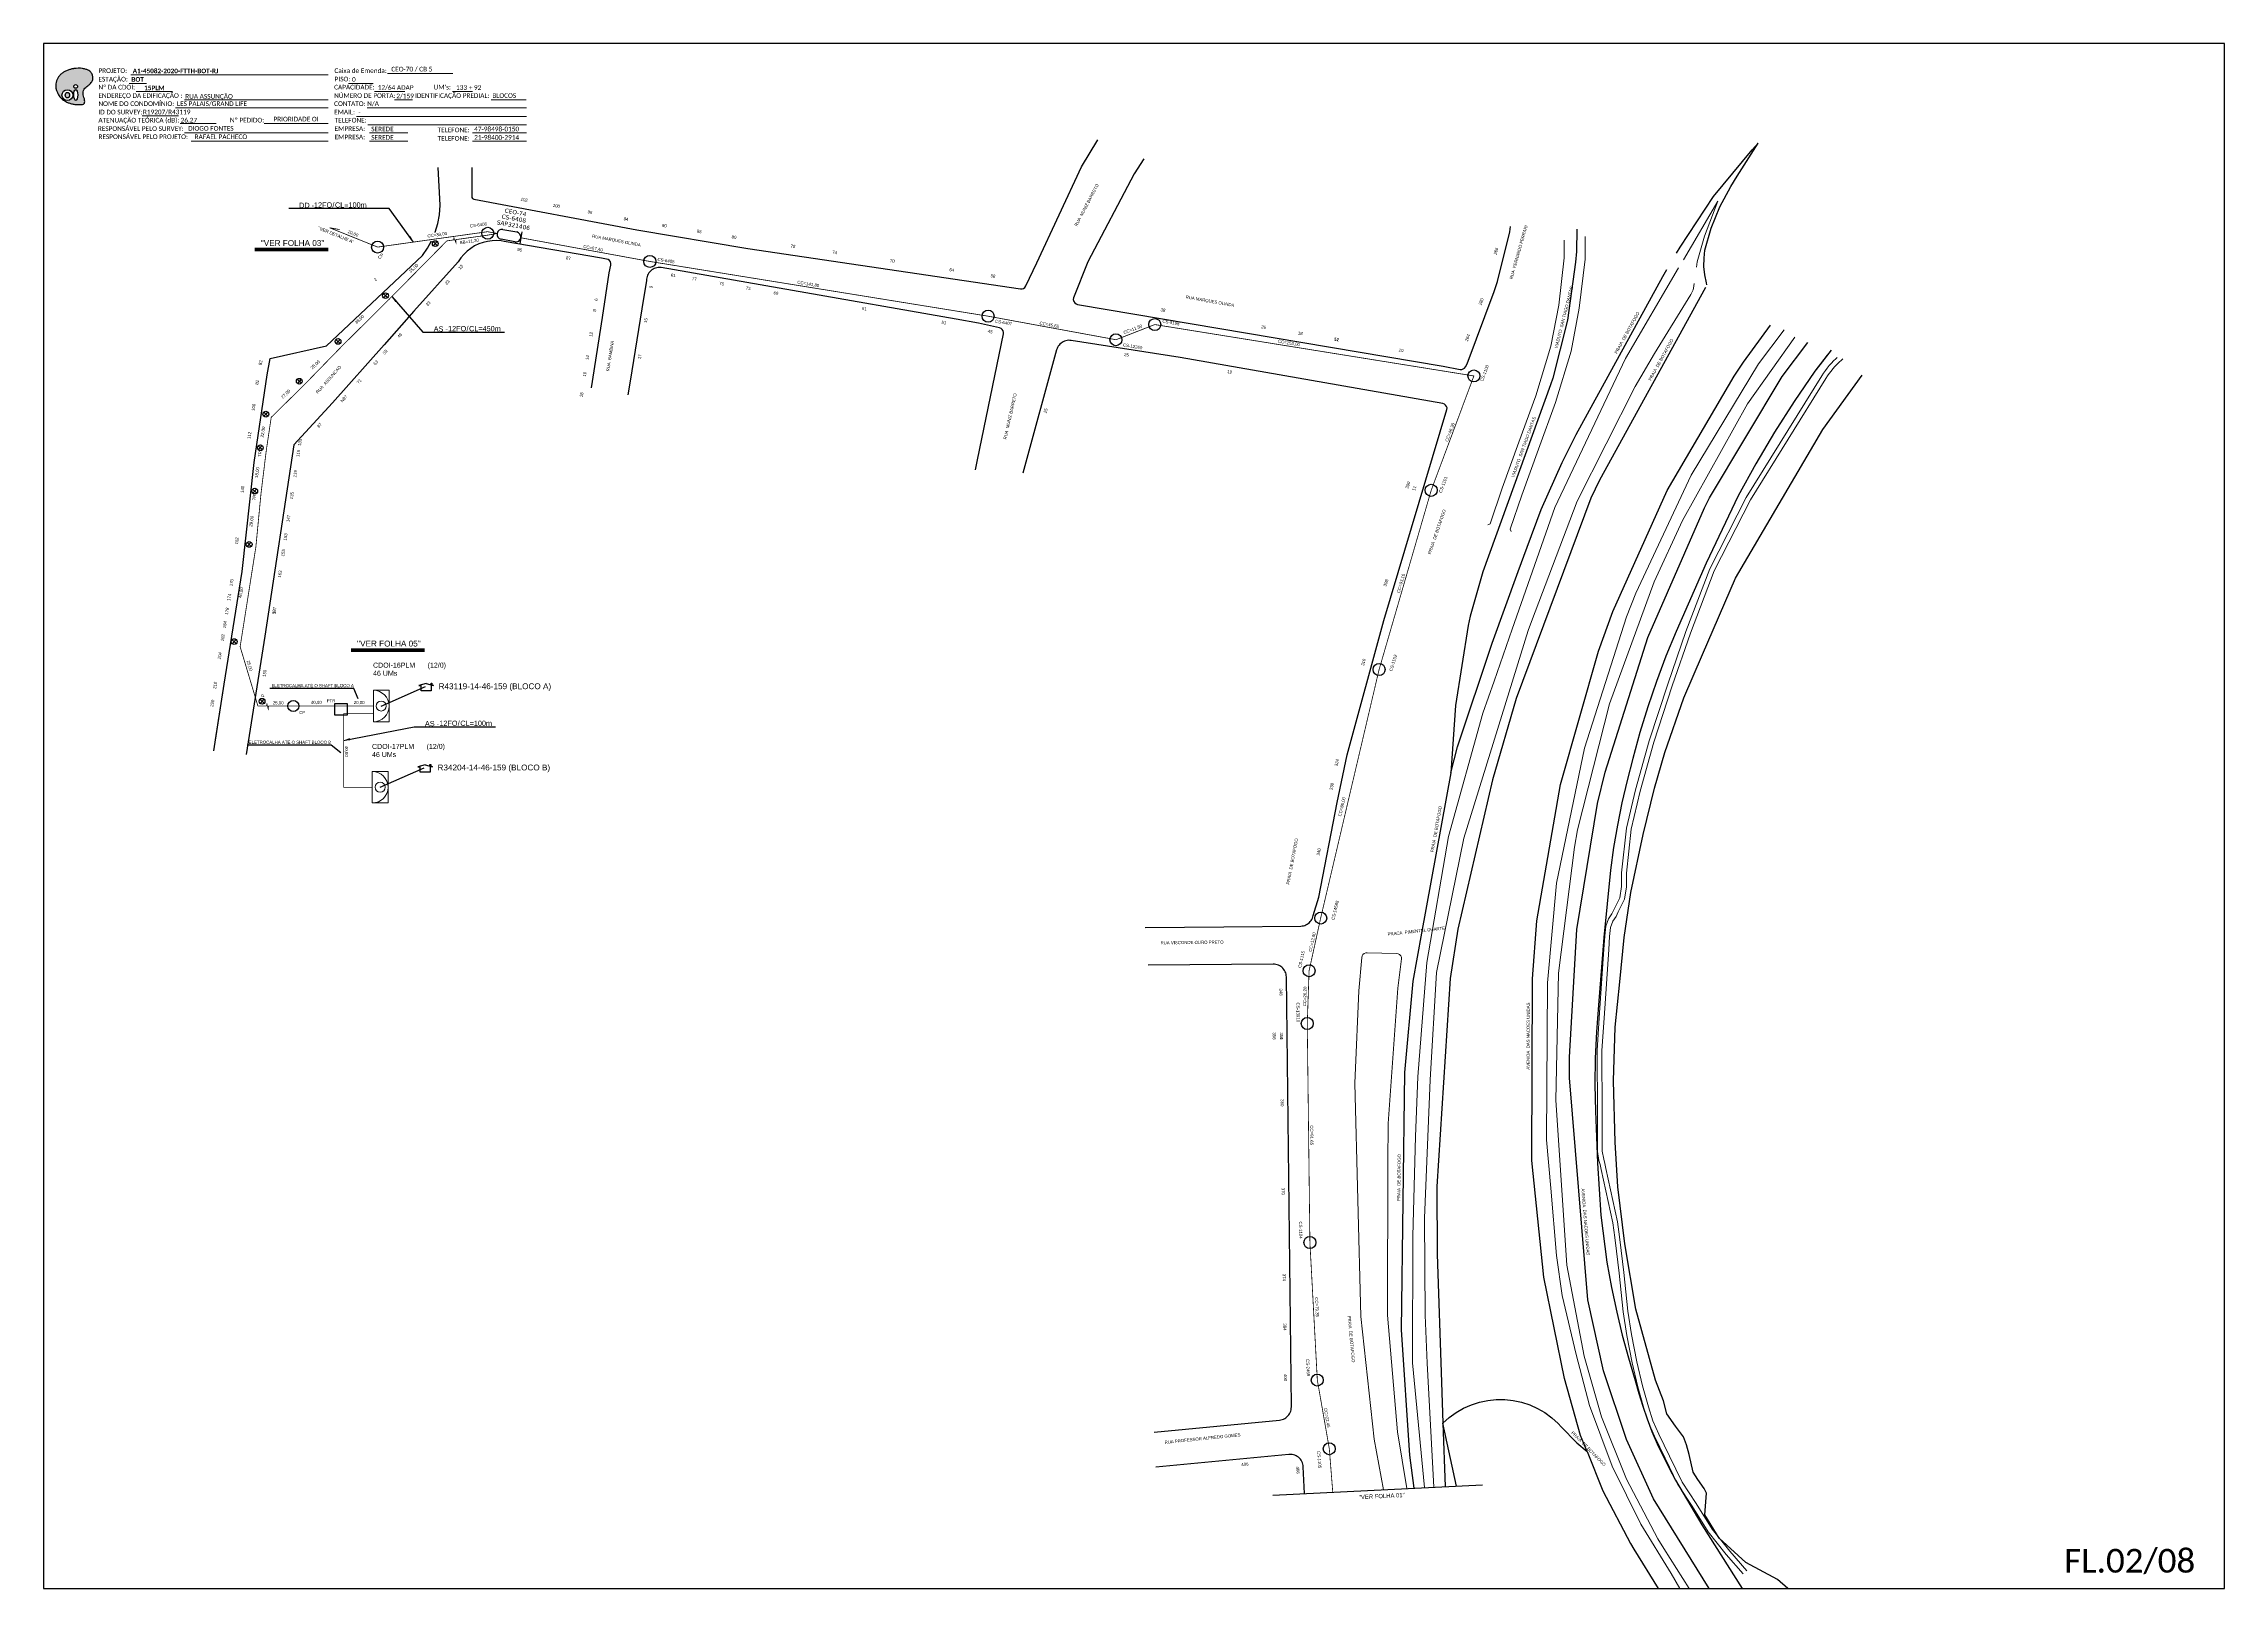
# Model space of a CAD drawing. Header units: inches. Extents: x 10034 to 13570, y 6729 to 9325.
# Drawn here: x 10933 to 11772, y 8731 to 9325 of the extents above; entities that cross this region are included whole.
import ezdxf
from ezdxf.enums import TextEntityAlignment as Align

# ---------------------------------------------------------------- set-up
doc = ezdxf.new("R2010")
doc.units = ezdxf.units.IN
doc.header["$MEASUREMENT"] = 0
doc.linetypes.add('DASHED', pattern=[0.75, 0.5, -0.25])
doc.layers.add("20.0-LEGENDA DOS CDO'S", color=1, linetype='Continuous', lineweight=0)
doc.layers.add('20.1-CDO_INTERIOR', color=1, linetype='Continuous', lineweight=0)
for name, color, linetype in [('20.4-CEOS', 1, 'Continuous'), ('ALINHAMENTO PREDIAL', 120, 'Continuous'), ('CAIXAS SUB.', 7, 'Continuous'), ('CANTEIRO', 98, 'Continuous'), ('CAP a instalar', 1, 'Continuous'), ('Legenda', 1, 'Continuous'), ('METRAGEM', 7, 'Continuous'), ('NOME LOGRADOURO', 252, 'Continuous'), ('NUMERAÇÃO', 7, 'Continuous'), ('OBRA DE ARTE', 190, 'Continuous'), ('surveys', 7, 'Continuous'), ('surveys legendas', 7, 'Continuous')]:
    doc.layers.add(name, color=color, linetype=linetype)
doc.layers.add('DROP DE CLIENTE', color=140, linetype='Continuous', plot=False)
doc.styles.add('ARIAL', font='arial.ttf')
doc.styles.add('siredit', font='verdana.ttf')
doc.styles.add('WMF-Calibri0', font='CALIBRI.TTF')
doc.styles.add('WMF-Calibri1', font='CALIBRIB.TTF')
doc.linetypes.add('FENCELINE1', pattern='A,0.25,-0.1,[133,ltypeshp.shx,S=0.1,R=0,X=-0.1,Y=0],-0.1,1', length=1.45)
doc.dimstyles.new('ISO-25', dxfattribs={"dimtxt": 2.5, "dimasz": 2.5, "dimexe": 1.25, "dimexo": 0.625, "dimtad": 1, "dimtxsty": 'Standard', "dimcen": 2.5, "dimadec": 0, "dimazin": 0, "dimtfac": 1, "dimtmove": 0, "dimatfit": 3, "dimfxl": 0, "dimarcsym": 0})
doc.dimstyles.get("Standard").update_dxf_attribs({"dimtxt": 0.18, "dimasz": 0.18, "dimexe": 0.18, "dimexo": 0.0625, "dimgap": 0.09, "dimtad": 0, "dimtih": 1, "dimtoh": 1, "dimdec": 4, "dimzin": 0, "dimdsep": 46, "dimtxsty": 'Standard', "dimcen": 0.09, "dimadec": 0, "dimazin": 0, "dimtfac": 1, "dimtdec": 4, "dimtofl": 0, "dimtmove": 0, "dimatfit": 3, "dimfxl": 0, "dimtolj": 1, "dimtzin": 0, "dimarcsym": 0})

# ---------------------------------------------------------------- blocks, each defined once
blk = doc.blocks.new('CDOI_INT')
at = {"layer": '20.1-CDO_INTERIOR', "color": 0, "lineweight": 18}
blk.add_lwpolyline([(4.25, -4.25), (4.25, 4.25), (0, 4.25), (0, -4.25)], close=True, dxfattribs=at)
blk.add_circle((2.12, 0), 1.36, dxfattribs=at)
blk.add_arc((0, 0), 4.25, 270, 90, dxfattribs=at)
at = {"layer": "20.0-LEGENDA DOS CDO'S", "color": 0, "style": 'ARIAL'}
for tag, p in [('SAP', (-0.08, 6.23)), ('CDO_N', (-0.08, 10.38)), ('SURVEY', (-0.08, 8.2)), ('SPLITER_1', (21.18, 10.38)), ('SPLITER_2', (21.19, 8.68)), ('1:XX', (5.94, -2.22)), ('UMS', (5.94, -4.24))]:
    blk.add_attdef(tag, p, '', height=1.36, dxfattribs=at)
blk.add_attdef('FIBRAS_UTILIZADAS', text='', height=1.36, dxfattribs=at).set_placement((15.34, 10.38), align=Align.CENTER)
blk = doc.blocks.new('SURVEY_SURVEY')
for p, q in [((0, 0.0000127), (-0.0000126, 0.000009)), ((-0.0000126, 0.000009), (-0.0000086, 0.000009)), ((-0.0000086, 0), (-0.0000086, 0.000009)), ((0.0000086, 0), (-0.0000086, 0)), ((0, 0.0000127), (0.0000126, 0.000009)), ((0.0000084, 0.0000132), (0.0000098, 0.0000132)), ((0.0000084, 0.0000103), (0.0000084, 0.0000132)), ((0.0000126, 0.000009), (0.0000086, 0.000009)), ((0.0000086, 0.000009), (0.0000086, 0)), ((0.0000098, 0.0000132), (0.0000098, 0.0000099))]:
    blk.add_line(p, q)
blk = doc.blocks.new('OI')
h = blk.add_hatch(color=40)
edge = h.paths.add_edge_path()
edge.add_spline(control_points=[(4.35, -0.67), (3.92, -0.99), (3.26, -1.5), (2.81, -2.59), (2.9, -3.5), (3.06, -4.27), (3.31, -4.85), (3.37, -5.39), (3.4, -5.88), (3.2, -6.4), (2.54, -6.61), (1.65, -6.63), (0.55, -6.67), (-0.56, -6.42), (-1.61, -6.14), (-2.77, -5.61), (-3.92, -4.77), (-4.89, -3.7), (-5.34, -2.65), (-5.6, -1.94), (-5.85, -0.96), (-5.71, 0.47), (-5.1, 2.02), (-4.14, 3.02), (-3.3, 3.61), (-2.37, 4.16), (-1.36, 4.44), (-0.56, 4.7), (0.79, 4.85), (2.24, 4.97), (3.79, 4.57), (4.67, 4.21), (5.44, 3.65), (5.76, 2.99), (6.03, 2.21), (6.01, 1.46), (5.72, 0.64), (5.31, 0.08), (4.88, -0.38), (4.51, -0.55), (4.35, -0.67)], knot_values=[0, 0, 0, 0, 1.60434, 2.417191, 3.427595, 4.282808, 4.776746, 5.304182, 5.888771, 6.258406, 6.858137, 7.79129, 8.986195, 10.124242, 11.187857, 12.242908, 13.953784, 15.414161, 16.515391, 17.349188, 17.675853, 19.552021, 21.515531, 22.568638, 23.63245, 24.621084, 25.782718, 26.745347, 27.142653, 29.870543, 31.004649, 31.921532, 32.709589, 33.801391, 34.042471, 35.192333, 35.971461, 36.628871, 37.254359, 37.836911, 37.836911, 37.836911, 37.836911], degree=3, periodic=0)
h.paths.add_polyline_path([(1.13, -0.87, -1), (-0.04, -0.87, -1)], flags=16)
edge = h.paths.add_edge_path(flags=16)
edge.add_ellipse((0.56, -3.59), major_axis=(-0.02, 1.71), ratio=0.361305, start_angle=0, end_angle=360)
h.paths.add_polyline_path([(-0.36, -3.62, -1), (-3.8, -3.62, -1)], flags=16)
edge = h.paths.add_edge_path(flags=0)
edge.add_ellipse((-2.08, -3.62), major_axis=(0, 0.885), ratio=0.758294, start_angle=0, end_angle=360)
at = {"color": 40}
for centre, radius in [((-2.08, -3.62), 1.72), ((0.54, -0.87), 0.587)]:
    blk.add_circle(centre, radius, dxfattribs=at)
blk.add_ellipse((-2.08, -3.62), major_axis=(0, 0.885), ratio=0.758294, start_param=-3.141592653589792, end_param=3.141592653589792, dxfattribs=at)
blk.add_ellipse((0.56, -3.59), major_axis=(-0.02, 1.71), ratio=0.361305, dxfattribs=at)
at = {"color": 40, "start_tangent": (-0.800898, -0.598801), "end_tangent": (-0.800898, -0.598801)}
blk.add_spline([(4.35, -0.67), (3.2, -1.78), (2.9, -2.54), (2.92, -3.55), (3.12, -4.38), (3.28, -4.85), (3.37, -5.37), (3.35, -5.95), (3.2, -6.29), (2.66, -6.55), (1.73, -6.63), (0.54, -6.62), (-0.58, -6.41), (-1.6, -6.11), (-2.56, -5.67), (-3.95, -4.67), (-4.89, -3.56), (-5.37, -2.56), (-5.64, -1.78), (-5.72, -1.46), (-5.63, 0.42), (-4.84, 2.22), (-4.13, 2.99), (-3.27, 3.62), (-2.4, 4.09), (-1.3, 4.47), (-0.37, 4.72), (0.02, 4.77), (2.75, 4.8), (3.85, 4.53), (4.69, 4.16), (5.31, 3.68), (5.85, 2.73), (5.93, 2.5), (5.94, 1.35), (5.67, 0.62), (5.29, 0.08), (4.84, -0.36), (4.35, -0.67)], degree=3, dxfattribs=at)

msp = doc.modelspace()

# ---------------------------------------------------------------- linework, layer by layer
for points in [[(10933.35, 8730.9), (11771.91, 8730.9), (11771.91, 9324.9), (10933.35, 9324.9), (10933.35, 8730.9)], [(11014.61, 9246.23), (11042.7, 9246.23)], [(11014.61, 9245.78), (11042.7, 9245.78)], [(11014.61, 9245.33), (11042.7, 9245.33)], [(11051.67, 9092.21), (11079.75, 9092.21)], [(11051.67, 9091.75), (11079.75, 9091.75)], [(11051.67, 9091.3), (11079.75, 9091.3)], [(11406.01, 8766.69), (11486.58, 8770.68)]]:
    msp.add_lwpolyline(points)
at = {"color": 7, "lineweight": 0}
for points in [[(10966.3, 9309.58), (10972.85, 9309.58)], [(10966.82, 9312.86), (11042.79, 9312.86)], [(11050.59, 9309.62), (11060.07, 9309.62)], [(11065.63, 9313.35), (11090.76, 9313.35)], [(10968.96, 9306.51), (10982.91, 9306.51)], [(10984.12, 9300.16), (11042.79, 9300.16)], [(10987.53, 9303.27), (11042.79, 9303.27)], [(11057.75, 9300.16), (11118.98, 9300.16)], [(11060.64, 9306.51), (11072.25, 9306.51)], [(11068.22, 9303.27), (11075.16, 9303.27)], [(11090.58, 9306.51), (11098.24, 9306.51)], [(11105.39, 9303.27), (11118.95, 9303.27)], [(10971.28, 9297.1), (10985.23, 9297.1)], [(10985.82, 9294.13), (10999.76, 9294.13)], [(11018.15, 9294.14), (11042.64, 9294.14)], [(11018.65, 9294.14), (11042.8, 9294.14)], [(11053.71, 9296.92), (11118.98, 9296.92)], [(11058, 9293.69), (11118.98, 9293.69)], [(10987.53, 9290.58), (11042.79, 9290.58)], [(10990.02, 9287.34), (11042.79, 9287.34)], [(11058.61, 9290.58), (11073.4, 9290.58)], [(11058.61, 9287.34), (11073.4, 9287.34)], [(11098.21, 9290.58), (11118.98, 9290.58)], [(11098.21, 9287.34), (11118.98, 9287.34)]]:
    msp.add_lwpolyline(points, dxfattribs=at)
at = {"color": 1, "const_width": 0.3}
for points in [[(11061.78, 9246.66), (11043.34, 9254.09)], [(11043.34, 9254.09), (11047.14, 9253.4)], [(11104.05, 9252.58), (11061.78, 9246.66)], [(11088.4, 9249.05), (11089.86, 9249.25)], [(11107.71, 9251.91), (11104.05, 9252.58)], [(11107.71, 9251.89), (11104.15, 9251.26)], [(11423.12, 8811.01), (11420.27, 8863.91), (11419.25, 8948.11), (11419.96, 8968.41), (11424.41, 8988.67), (11446.88, 9084.23), (11466.91, 9153.13), (11483.33, 9197.11), (11360.62, 9216.87), (11345.7, 9211.04), (11296.53, 9220.09), (11166.44, 9241.14), (11116.84, 9250.24)], [(11429.06, 8767.89), (11427.73, 8784.62), (11423.12, 8811.01)]]:
    msp.add_lwpolyline(points, dxfattribs=at)
at = {"color": 5, "const_width": 0.285}
for points in [[(11089.86, 9249.25), (11091.02, 9249.42), (11091.12, 9250.24), (11091.87, 9248.39), (11091.83, 9249.53), (11092.62, 9249.64)], [(11017.84, 9070.19), (11019.02, 9070.19), (11019.23, 9071), (11019.72, 9069.06), (11019.83, 9070.19), (11020.63, 9070.19)]]:
    msp.add_lwpolyline(points, dxfattribs=at)
at = {"color": 1, "linetype": 'FENCELINE1', "ltscale": 2, "const_width": 0.3}
for points in [[(11092.62, 9249.64), (11104.15, 9251.26)], [(11088.4, 9249.05), (11066.3, 9226.67), (11048.18, 9208.7), (11033.03, 9193.16), (11020.87, 9181.21), (11019, 9168.71), (11016.94, 9151.95), (11014.96, 9131.32), (11008.91, 9093), (11015.75, 9070.19), (11017.84, 9070.19)], [(11020.63, 9070.19), (11060.15, 9070.19)], [(11060.15, 9067.23), (11048.69, 9067.23), (11048.69, 9038.95), (11059.74, 9038.95)]]:
    msp.add_lwpolyline(points, dxfattribs=at)
at = {"color": 1}
for points in [[(11083.13, 9248.75), (11084.73, 9247.22)], [(11084.69, 9248.79), (11083.17, 9247.19)], [(11064.01, 9228.75), (11065.62, 9227.22)], [(11065.58, 9228.79), (11064.05, 9227.18)], [(11045.76, 9211.15), (11047.36, 9209.62)], [(11047.32, 9211.19), (11045.8, 9209.58)], [(11030.87, 9195.83), (11032.48, 9194.3)], [(11032.44, 9195.87), (11030.91, 9194.26)], [(11017.99, 9183.19), (11019.6, 9181.66)], [(11019.56, 9183.23), (11018.03, 9181.63)], [(11015.87, 9170.28), (11017.48, 9168.75)], [(11017.44, 9170.31), (11015.91, 9168.71)], [(11013.72, 9153.62), (11015.33, 9152.09)], [(11015.29, 9153.65), (11013.76, 9152.05)], [(11011.59, 9133.11), (11013.2, 9131.58)], [(11013.16, 9133.15), (11011.63, 9131.54)], [(11005.81, 9095.7), (11007.41, 9094.17)], [(11007.38, 9095.74), (11005.85, 9094.14)], [(11016.55, 9072.77), (11018.16, 9071.24)], [(11018.12, 9072.81), (11016.59, 9071.2)]]:
    msp.add_lwpolyline(points, dxfattribs=at)
at = {"color": 5}
msp.add_lwpolyline([(11045.35, 9071.21), (11050.02, 9071.21), (11050.02, 9066.64), (11045.35, 9066.64)], close=True, dxfattribs=at)
at = {"color": 1}
for centre in [(11083.93, 9247.99), (11064.82, 9227.98), (11046.56, 9210.38), (11031.67, 9195.07), (11018.8, 9182.43), (11016.68, 9169.51), (11014.52, 9152.85), (11012.39, 9132.34), (11006.61, 9094.94), (11017.35, 9072)]:
    msp.add_circle(centre, 1.11, dxfattribs=at)
at = {"color": 5}
msp.add_circle((11029.38, 9070.19), 2.14, dxfattribs=at)
at = {"layer": '20.4-CEOS', "color": 1}
for p, q in [((11114.6, 9248.68), (11109.27, 9249.65)), ((11109.95, 9253.45), (11115.28, 9252.48))]:
    msp.add_line(p, q, dxfattribs=at)
msp.add_lwpolyline([(11117.25, 9252.53), (11116.42, 9247.95)], dxfattribs=at)
for centre, start, end in [((11109.61, 9251.55), 79.73159, 259.73159), ((11114.94, 9250.58), 259.73159, 79.73159)]:
    msp.add_arc(centre, 1.93, start, end, dxfattribs=at)
at = {"layer": 'ALINHAMENTO PREDIAL'}
for points in [[(11097.96, 9277.23), (11098.04, 9265.77), (11098.32, 9265.33), (11098.8, 9265.1), (11161.42, 9253.26), (11204.16, 9246.18), (11308.95, 9230.59), (11309.58, 9230.6), (11310.17, 9230.79), (11310.67, 9231.17), (11311.06, 9231.72), (11315.21, 9240.64), (11332.42, 9277.49), (11338.67, 9287.88)], [(11083.87, 9252.23), (11083.96, 9252.43), (11084.93, 9255.71), (11085.55, 9259.07), (11085.81, 9262.74), (11085, 9277.22)], [(11356.37, 9280.63), (11352.69, 9274.82), (11334.9, 9241), (11329.38, 9227.12), (11329.3, 9226.5)], [(11329.3, 9226.5), (11329.51, 9225.69), (11329.87, 9225.18), (11330.37, 9224.8), (11330.96, 9224.6), (11471.51, 9200.82), (11478, 9199.63), (11478.63, 9199.62), (11479.23, 9199.8), (11479.74, 9200.16), (11480.12, 9200.66), (11480.7, 9201.74), (11491.14, 9229.56), (11492.37, 9233.42), (11497.11, 9252.48), (11497.41, 9254.63)], [(10998.82, 9053), (11002.72, 9078.62), (11009.7, 9121.93), (11014.29, 9163.86), (11019.3, 9197.57), (11020.46, 9203.82), (11042.1, 9208.75), (11079.09, 9243.44), (11081.02, 9246.26), (11082.24, 9248.52)], [(10999.46, 9057.18), (11002.72, 9078.62), (11009.7, 9121.93), (11014.29, 9163.86), (11019.3, 9197.57), (11020.46, 9203.82), (11042.1, 9208.75), (11079.09, 9243.44), (11081.02, 9246.26), (11082.56, 9249.11)], [(11143.99, 9192.56), (11148.19, 9219.53), (11150.8, 9236.7), (11151.45, 9239.7), (11151.46, 9240.33), (11151.29, 9240.93), (11150.93, 9241.45), (11150.43, 9241.83), (11149.85, 9242.04), (11147.93, 9242.39), (11110.45, 9248.84), (11109.3, 9249.03), (11107.54, 9249.16), (11105.77, 9249.11), (11104.02, 9248.87), (11102.31, 9248.45), (11100.65, 9247.85), (11099.06, 9247.09), (11097.56, 9246.16), (11096.16, 9245.08), (11094.88, 9243.86), (11093.74, 9242.51), (11092.75, 9241.05), (11075.7, 9222.01), (11064.25, 9209.06), (11044.49, 9186.74)], [(11291.69, 9161.05), (11292.51, 9164.86), (11302.46, 9213.26), (11302.49, 9213.88), (11302.32, 9214.48), (11301.98, 9215.01), (11301.49, 9215.4), (11300.93, 9215.61), (11292.89, 9217.37), (11284.31, 9218.96), (11221.29, 9230.03), (11170.76, 9238.82), (11170.23, 9238.85), (11169.69, 9238.82), (11169.17, 9238.74), (11168.65, 9238.6), (11168.16, 9238.41), (11167.68, 9238.17), (11167.23, 9237.88), (11166.82, 9237.55), (11166.44, 9237.17), (11166.11, 9236.76), (11165.82, 9236.31), (11165.57, 9235.84), (11165.38, 9235.34), (11165.24, 9234.83), (11165.16, 9234.3), (11165.13, 9233.77), (11163.42, 9222.97), (11158.85, 9195.11), (11157.97, 9189.81)], [(11356.98, 8985.09), (11387.13, 8985.34), (11416.72, 8985.59), (11417.24, 8985.62), (11417.76, 8985.7), (11418.26, 8985.84), (11418.75, 8986.03), (11419.21, 8986.28), (11419.65, 8986.56), (11420.05, 8986.9), (11420.42, 8987.27), (11420.75, 8987.68), (11421.03, 8988.12), (11421.26, 8988.59), (11421.44, 8989.08), (11421.58, 8989.59), (11423.73, 8996.64), (11430.74, 9033.09), (11434.65, 9051.42), (11448.67, 9103.12), (11472.98, 9184.17), (11473, 9184.79), (11472.82, 9185.39), (11472.47, 9185.91), (11471.97, 9186.29), (11471.35, 9186.51), (11370.32, 9204.21), (11328.5, 9210.75), (11327.98, 9210.8), (11327.45, 9210.81), (11326.93, 9210.76), (11326.42, 9210.65), (11325.92, 9210.49), (11325.44, 9210.28), (11324.99, 9210.02), (11324.56, 9209.72), (11324.17, 9209.37), (11323.82, 9208.98), (11323.51, 9208.56), (11323.24, 9208.11), (11323.03, 9207.63), (11322.86, 9207.13), (11309.87, 9159.69)], [(11620.67, 9206.97), (11614.42, 9198.9), (11606.45, 9187.32), (11598.88, 9175.47), (11591.72, 9163.37), (11584.97, 9151.03), (11572.59, 9125.15), (11561.05, 9098.88), (11557.11, 9089.32), (11553.48, 9079.64), (11550.17, 9069.85), (11547.17, 9059.96), (11544.5, 9049.97), (11542.24, 9041.51), (11540.24, 9032.98), (11538.5, 9024.4), (11537.02, 9015.77), (11535.8, 9007.09), (11533.27, 8981.12), (11531.27, 8955.1), (11530.48, 8944.95), (11530, 8934.77), (11529.86, 8924.58), (11530.03, 8914.4), (11530.82, 8894.4), (11532.13, 8874.42), (11534.48, 8856.28), (11536.23, 8846.65), (11538.31, 8837.09), (11540.4, 8828.26), (11542.75, 8819.49), (11545.36, 8810.79), (11546.76, 8805.84), (11548.3, 8800.94), (11549.99, 8796.08), (11551.81, 8791.28), (11553.86, 8786.49), (11556.06, 8781.76), (11558.4, 8777.11), (11560.89, 8772.53), (11570.97, 8755.32), (11586.51, 8730.9)], [(11619.22, 9205.1), (11614.42, 9198.9), (11606.45, 9187.32), (11598.88, 9175.47), (11591.72, 9163.37), (11584.97, 9151.03), (11572.59, 9125.15), (11561.05, 9098.88), (11557.11, 9089.32), (11553.48, 9079.64), (11550.17, 9069.85), (11547.17, 9059.96), (11544.5, 9049.97), (11542.24, 9041.51), (11540.24, 9032.98), (11538.5, 9024.4), (11537.02, 9015.77), (11535.8, 9007.09), (11533.27, 8981.12), (11531.27, 8955.1), (11530.48, 8944.95), (11530, 8934.77), (11529.86, 8924.58), (11530.03, 8914.4), (11530.82, 8894.4), (11532.13, 8874.42), (11534.48, 8856.28), (11536.23, 8846.65), (11538.31, 8837.09), (11540.4, 8828.26), (11542.75, 8819.49), (11545.36, 8810.79), (11546.76, 8805.84), (11548.3, 8800.94), (11549.99, 8796.08), (11551.81, 8791.28), (11553.86, 8786.49), (11556.06, 8781.76), (11558.4, 8777.11), (11560.89, 8772.53), (11570.97, 8755.32), (11586.51, 8730.9)], [(11617.75, 9203.2), (11614.42, 9198.9), (11606.45, 9187.32), (11598.88, 9175.47), (11591.72, 9163.37), (11584.97, 9151.03), (11572.59, 9125.15), (11561.05, 9098.88), (11557.11, 9089.32), (11553.48, 9079.64), (11550.17, 9069.85), (11547.17, 9059.96), (11544.5, 9049.97), (11542.24, 9041.51), (11540.24, 9032.98), (11538.5, 9024.4), (11537.02, 9015.77), (11535.8, 9007.09), (11533.27, 8981.12), (11531.27, 8955.1), (11530.48, 8944.95), (11530, 8934.77), (11529.86, 8924.58), (11530.03, 8914.4), (11530.82, 8894.4), (11532.13, 8874.42), (11534.48, 8856.28), (11536.23, 8846.65), (11538.31, 8837.09), (11540.4, 8828.26), (11542.75, 8819.49), (11545.36, 8810.79), (11546.76, 8805.84), (11548.3, 8800.94), (11549.99, 8796.08), (11551.81, 8791.28), (11553.86, 8786.49), (11556.06, 8781.76), (11558.4, 8777.11), (11560.89, 8772.53), (11570.97, 8755.32), (11586.51, 8730.9)], [(11614.42, 9198.9), (11606.45, 9187.32), (11598.88, 9175.47), (11591.72, 9163.37), (11584.97, 9151.03), (11572.59, 9125.15), (11561.05, 9098.88), (11557.11, 9089.32), (11553.48, 9079.64), (11550.17, 9069.85), (11547.17, 9059.96), (11544.5, 9049.97), (11542.24, 9041.51), (11540.24, 9032.98), (11538.5, 9024.4), (11537.02, 9015.77), (11535.8, 9007.09), (11533.27, 8981.12), (11531.27, 8955.1), (11530.48, 8944.95), (11530, 8934.77), (11529.86, 8924.58), (11530.03, 8914.4), (11530.82, 8894.4), (11532.13, 8874.42), (11534.48, 8856.28), (11536.23, 8846.65), (11538.31, 8837.09), (11540.4, 8828.26), (11542.75, 8819.49), (11545.36, 8810.79), (11546.76, 8805.84), (11548.3, 8800.94), (11549.99, 8796.08), (11551.81, 8791.28), (11553.86, 8786.49), (11556.06, 8781.76), (11558.4, 8777.11), (11560.89, 8772.53), (11570.97, 8755.32), (11586.51, 8730.9)], [(11604, 8730.9), (11600.13, 8734.3), (11587.87, 8740.91), (11577.68, 8750.27), (11572.17, 8759.22), (11572.71, 8767.54), (11571.88, 8769.33), (11569.4, 8772.77), (11567.61, 8775.53), (11566.09, 8782.41), (11565.13, 8786.13), (11563.89, 8789.16), (11560.86, 8793.29), (11557.55, 8797.97), (11556.18, 8803.06), (11553.13, 8810.99), (11545.55, 8838.26), (11541.42, 8863.45), (11538.67, 8885.31), (11537.71, 8902.52), (11537.02, 8926.07), (11537.71, 8946.72), (11539.5, 8964.17), (11541.15, 8981.24), (11543.63, 8998.46), (11548.45, 9020.76), (11552.74, 9038.63), (11556.73, 9052.26), (11564.03, 9073.33), (11571.2, 9089.99), (11583.9, 9119.4), (11617.45, 9176.48), (11632.68, 9197.38)], [(11044.49, 9186.74), (11029.57, 9170.65), (11018.38, 9097.01), (11011.24, 9051.49)], [(11604, 8730.9), (11600.13, 8734.3), (11587.87, 8740.91), (11577.68, 8750.27), (11572.17, 8759.22), (11572.71, 8767.54), (11571.88, 8769.33), (11569.4, 8772.77), (11567.61, 8775.53), (11566.09, 8782.41), (11565.13, 8786.13), (11563.89, 8789.16), (11560.86, 8793.29), (11557.55, 8797.97), (11556.18, 8803.06), (11553.13, 8810.99), (11545.55, 8838.26), (11541.42, 8863.45), (11538.67, 8885.31), (11537.71, 8902.52), (11537.02, 8926.07), (11537.71, 8946.72), (11539.5, 8964.17), (11541.15, 8981.24), (11543.63, 8998.46), (11548.45, 9020.76), (11552.74, 9038.63), (11556.73, 9052.26), (11564.03, 9073.33), (11571.2, 9089.99), (11583.9, 9119.4), (11617.45, 9176.48)], [(11604, 8730.9), (11600.13, 8734.3), (11587.87, 8740.91), (11577.68, 8750.27), (11572.17, 8759.22), (11572.71, 8767.54), (11571.88, 8769.33), (11569.4, 8772.77), (11567.61, 8775.53), (11566.09, 8782.41), (11565.13, 8786.13), (11563.89, 8789.16), (11560.86, 8793.29), (11557.55, 8797.97), (11556.18, 8803.06), (11553.13, 8810.99), (11545.55, 8838.26), (11541.42, 8863.45), (11538.67, 8885.31), (11537.71, 8902.52), (11537.02, 8926.07), (11537.71, 8946.72), (11539.5, 8964.17), (11541.15, 8981.24), (11543.63, 8998.46), (11548.45, 9020.76), (11552.74, 9038.63), (11556.73, 9052.26), (11564.03, 9073.33), (11571.2, 9089.99), (11583.9, 9119.4), (11617.45, 9176.48)], [(11604, 8730.9), (11600.13, 8734.3), (11587.87, 8740.91), (11577.68, 8750.27), (11572.17, 8759.22), (11572.71, 8767.54), (11571.88, 8769.33), (11569.4, 8772.77), (11567.61, 8775.53), (11566.09, 8782.41), (11565.13, 8786.13), (11563.89, 8789.16), (11560.86, 8793.29), (11557.55, 8797.97), (11556.18, 8803.06), (11553.13, 8810.99), (11545.55, 8838.26), (11541.42, 8863.45), (11538.67, 8885.31), (11537.71, 8902.52), (11537.02, 8926.07), (11537.71, 8946.72), (11539.5, 8964.17), (11541.15, 8981.24), (11543.63, 8998.46), (11548.45, 9020.76), (11552.74, 9038.63), (11556.73, 9052.26), (11564.03, 9073.33), (11571.2, 9089.99), (11583.9, 9119.4), (11617.45, 9176.48)], [(11360.43, 8790.96), (11408.63, 8795.64), (11409.15, 8795.71), (11409.65, 8795.85), (11410.14, 8796.03), (11410.61, 8796.26), (11411.05, 8796.54), (11411.46, 8796.87), (11411.84, 8797.24), (11412.17, 8797.64), (11412.46, 8798.08), (11412.7, 8798.54), (11412.89, 8799.03), (11413.03, 8799.53), (11413.12, 8800.05), (11413.15, 8800.67), (11411.22, 8966.01), (11411.19, 8966.53), (11411.1, 8967.05), (11410.96, 8967.55), (11410.76, 8968.04), (11410.52, 8968.5), (11410.23, 8968.94), (11409.9, 8969.34), (11409.52, 8969.71), (11409.11, 8970.03), (11408.67, 8970.31), (11408.2, 8970.54), (11407.71, 8970.73), (11407.2, 8970.86), (11406.68, 8970.93), (11406.14, 8970.95), (11358.12, 8970.54)], [(11418.2, 8767.35), (11417.69, 8777.68), (11417.64, 8778.2), (11417.53, 8778.71), (11417.37, 8779.21), (11417.16, 8779.69), (11416.9, 8780.14), (11416.59, 8780.57), (11416.24, 8780.96), (11415.85, 8781.31), (11415.43, 8781.62), (11414.98, 8781.88), (11414.5, 8782.09), (11414, 8782.26), (11413.49, 8782.37), (11412.97, 8782.42), (11412.19, 8782.41), (11361.07, 8777.5)]]:
    msp.add_lwpolyline(points, dxfattribs=at)
at = {"layer": 'CAIXAS SUB.', "color": 5}
for centre in [(11104.11, 9251.97), (11061.78, 9246.66), (11166.44, 9241.14), (11296.53, 9220.09), (11360.62, 9216.87), (11345.7, 9211.04), (11483.33, 9197.11), (11466.91, 9153.13), (11446.88, 9084.23), (11424.41, 8988.67), (11419.96, 8968.41), (11419.25, 8948.11), (11420.27, 8863.91), (11423.12, 8811.01), (11427.73, 8784.62)]:
    msp.add_circle(centre, 2.31, dxfattribs=at)
at = {"layer": 'CANTEIRO', "lineweight": 20}
for points in [[(11568.9, 9238.9), (11569.19, 9240.98), (11571.97, 9250.82), (11577.09, 9264.26), (11563.88, 9241.76)], [(11467.97, 8769.82), (11465.42, 8817.56), (11464.59, 8836), (11464.27, 8873.27), (11466.46, 8926.41), (11469, 8967.74), (11479.43, 9019.39), (11504.18, 9099.24), (11505.54, 9102.75), (11523.04, 9148.94), (11545.28, 9193.06), (11552.78, 9205.71), (11566.72, 9228.39), (11567.64, 9230.27), (11567.82, 9230.88), (11568.06, 9232.67)], [(11562.06, 9238.66), (11541.63, 9203.83), (11514.41, 9146.48), (11498.02, 9099.68), (11491.13, 9079.73), (11486.8, 9067.49), (11473.5, 9020.07), (11465.22, 8971.52)], [(11602.64, 9214.78), (11592.74, 9201.73), (11566.84, 9158.92), (11545.56, 9113.64), (11542.02, 9104.53), (11525.89, 9054.03), (11515.14, 9002.12), (11511.62, 8963.73), (11511.28, 8903.35), (11512.94, 8884.75), (11515.11, 8858.94), (11517.31, 8843.55), (11522.6, 8820.89), (11527.82, 8801.21), (11536.45, 8777.88), (11547.47, 8755.58), (11559.12, 8736.58), (11562.56, 8730.9)], [(11566.12, 8730.9), (11556.38, 8746.18), (11554.05, 8750.01), (11542.01, 8772.9), (11532.43, 8796.93), (11525.77, 8820.22), (11519.02, 8855.18), (11514.87, 8918.62), (11515.87, 8967.45), (11521.96, 9015.91), (11523.2, 9022.56), (11535.45, 9071.05), (11552.7, 9118), (11563.56, 9141.58), (11588.56, 9186.36), (11606.68, 9212.08)], [(11457.57, 8769.3), (11453.94, 8791.05), (11450.06, 8835.98), (11450.28, 8894.55), (11450.34, 8909.63), (11454.06, 8961.65), (11455.55, 8973), (11455.47, 8973.62), (11455.2, 8974.18), (11454.77, 8974.63), (11454.22, 8974.93), (11453.6, 8975.04), (11442.23, 8975.32), (11441.73, 8975.26), (11441.15, 8975.03), (11440.67, 8974.63), (11440.34, 8974.1), (11440.19, 8973.49), (11439.07, 8960.65), (11437.65, 8928.09), (11437.57, 8925.19), (11439.8, 8835.44), (11444.96, 8788.23), (11448.52, 8768.85)], [(11465.22, 8971.52), (11461.78, 8927.62), (11460.83, 8904.62), (11459.86, 8866.34), (11459.74, 8817.62), (11464.38, 8769.64)]]:
    msp.add_lwpolyline(points, dxfattribs=at)
at = {"layer": 'DROP DE CLIENTE'}
for points in [[(11063.16, 9070.19), (11080.13, 9077.64)], [(11062.76, 9038.95), (11079.72, 9046.4)]]:
    msp.add_lwpolyline(points, dxfattribs=at)
at = {"layer": 'NOME LOGRADOURO'}
for points in [[(11561.26, 9244.31), (11562.65, 9246.61), (11575.51, 9266.08), (11590.33, 9284.1), (11592.65, 9286.6)], [(11572.94, 9232.19), (11572.76, 9232.87), (11572.11, 9235.99), (11571.79, 9239.16), (11571.81, 9242.34), (11572.16, 9245.51), (11574.6, 9253.99), (11577.91, 9262.16), (11582.07, 9269.95), (11584.61, 9273.91), (11592.65, 9286.6)], [(11522.9, 9253.52), (11522.76, 9244.94), (11522.43, 9240.82), (11519.28, 9218.55), (11513.62, 9196.3), (11512.81, 9193.75)], [(11474.42, 9044.56), (11477.04, 9054.56), (11490.31, 9094.41), (11500.32, 9121.94), (11503.76, 9131.21), (11509.23, 9145.7), (11517.3, 9163.87), (11522.61, 9174.6), (11555.93, 9235.41), (11557.49, 9238.02)], [(11572.36, 9231.15), (11531.64, 9157.08), (11528.29, 9150.07), (11499.57, 9073.12), (11490.44, 9041.83), (11477.17, 8984.38), (11474.16, 8965.47), (11469.05, 8885.41), (11469.2, 8859.4), (11470.89, 8810.18), (11471.43, 8794.45)], [(11526.82, 8783.52), (11524.38, 8789.63), (11518.15, 8811.66), (11510.23, 8850.53), (11505.6, 8895.43), (11505.9, 8965.31), (11507.54, 8987.62), (11516.67, 9040.07), (11531.24, 9091.28), (11536.74, 9106.57), (11557.7, 9153.02), (11583.4, 9197.03), (11586.97, 9202.39), (11597.38, 9216.64)], [(11573.81, 8730.9), (11552.34, 8765.29), (11542.06, 8788.11), (11533.17, 8814.6), (11527.1, 8841.87), (11520.15, 8927.24), (11520.12, 8935.14), (11522.95, 8984.22), (11530.89, 9032.74), (11533.85, 9044.73), (11550.26, 9096.6), (11571.99, 9146.46), (11573.93, 9150.18), (11601.81, 9196.85), (11611.68, 9210.03)], [(11512.81, 9193.75), (11486.76, 9121.8), (11481.85, 9104.7), (11481.07, 9101.11), (11476.24, 9070.41), (11474.42, 9044.56)], [(11474.42, 9044.56), (11463.14, 8982.8)], [(11463.14, 8982.8), (11459.79, 8964.4), (11456.64, 8929.27), (11455.37, 8830.38), (11458.52, 8782.12), (11460.26, 8769.43)], [(11471.43, 8794.45), (11473.87, 8796.67), (11476.52, 8798.58), (11479.36, 8800.21), (11482.36, 8801.53), (11485.48, 8802.53), (11488.68, 8803.2), (11491.94, 8803.54), (11495.22, 8803.53), (11498.47, 8803.17), (11501.67, 8802.48), (11504.78, 8801.46), (11507.77, 8800.12), (11510.6, 8798.47), (11513.24, 8796.53), (11515.67, 8794.34), (11516.91, 8793.01), (11522.95, 8786.87), (11526.82, 8783.52)], [(11471.43, 8794.45), (11472.26, 8770.03)], [(11476.58, 8770.24), (11471.43, 8794.45)], [(11526.82, 8783.52), (11532.87, 8768.38), (11543.55, 8748.13), (11544.81, 8746.04), (11554.22, 8730.9)]]:
    msp.add_lwpolyline(points, dxfattribs=at)
at = {"layer": 'OBRA DE ARTE', "lineweight": 20}
for points in [[(11526.06, 9250.74), (11526.06, 9242.06), (11523.86, 9223.17), (11520.68, 9206.69), (11514.72, 9186.95), (11508.16, 9168.94), (11501.72, 9151.3), (11497.31, 9138.16), (11497.7, 9137.31)], [(11518.06, 9249.35), (11518.06, 9242.52), (11515.95, 9224.39), (11512.9, 9208.61), (11507.13, 9189.48), (11500.65, 9171.68), (11494.17, 9153.95), (11489.56, 9140.2), (11488.69, 9139.82)], [(11622.96, 9204.18), (11622.49, 9203.73), (11621.63, 9202.88), (11620.79, 9201.99), (11619.99, 9201.08), (11619.22, 9200.14), (11618.48, 9199.17), (11617.77, 9198.18), (11617.1, 9197.17), (11588, 9150.36), (11574.03, 9122.89), (11564.88, 9098.84), (11557.84, 9078.53), (11550.69, 9056.86), (11545.52, 9037.95), (11542, 9023.18), (11540.12, 9006.04), (11540.12, 9000.77), (11539.41, 8996.43), (11537.18, 8991.86), (11536.36, 8990.22), (11535.06, 8988.3), (11534.01, 8985.48), (11533.66, 8981.73), (11533.3, 8976.7), (11531.54, 8950.3), (11530.72, 8937.74), (11530.72, 8930.82), (11530.84, 8920.51), (11530.84, 8912.65), (11530.84, 8902.23), (11530.85, 8898.89), (11531.43, 8895.49), (11531.9, 8893.85), (11532.25, 8891.97), (11536.71, 8871.45), (11537.53, 8865.83), (11538.12, 8860.56), (11539.17, 8852.12), (11540.69, 8837.21), (11542.1, 8828.19), (11544.21, 8817.64), (11546.32, 8808.39), (11548.67, 8800.19), (11550.43, 8794.64), (11552.77, 8789.37), (11556.88, 8780.93), (11561.8, 8770.86), (11567.2, 8762.5), (11573.42, 8752.65), (11580.33, 8743.98), (11586.9, 8736.48)], [(11625.16, 9203.64), (11624.63, 9203.18), (11623.78, 9202.39), (11622.96, 9201.58), (11622.18, 9200.75), (11621.41, 9199.88), (11620.68, 9198.99), (11619.98, 9198.08), (11619.31, 9197.14), (11618.68, 9196.18), (11589.63, 9149.44), (11575.73, 9122.14), (11566.63, 9098.2), (11559.61, 9077.94), (11552.48, 9056.32), (11547.32, 9037.48), (11543.84, 9022.86), (11541.98, 9005.94), (11541.98, 9000.62), (11541.21, 8995.86), (11538.85, 8991.04), (11537.98, 8989.28), (11536.73, 8987.44), (11535.84, 8985.06), (11535.51, 8981.58), (11535.16, 8976.57), (11533.4, 8950.18), (11532.58, 8937.68), (11532.58, 8930.83), (11532.7, 8920.52), (11532.7, 8912.65), (11532.7, 8902.23), (11532.71, 8899.05), (11533.25, 8895.9), (11533.72, 8894.28), (11534.08, 8892.34), (11538.54, 8871.79), (11539.38, 8866.07), (11539.97, 8860.78), (11541.02, 8852.33), (11542.54, 8837.45), (11543.94, 8828.52), (11546.03, 8818.03), (11548.13, 8808.85), (11550.45, 8800.73), (11552.17, 8795.3), (11554.46, 8790.15), (11558.55, 8781.75), (11563.43, 8771.77), (11568.77, 8763.5), (11574.94, 8753.73), (11581.76, 8745.18), (11588.3, 8737.71)]]:
    msp.add_lwpolyline(points, dxfattribs=at)

# ---------------------------------------------------------------- block references
at = {"color": 7, "xscale": 1.213923925163966, "yscale": 1.213923925163726, "zscale": 1.213923925163967, "rotation": 0.1532896023734424}
msp.add_blockref('OI', (10945.01, 9309.49), dxfattribs=at)
at = {"layer": 'CAP a instalar', "color": 1, "ltscale": 7}
ref = msp.add_blockref('CDOI_INT', (11060.15, 9070.19), dxfattribs=dict(at, xscale=1.419610670391194, yscale=1.419610670391194, zscale=1.419610670391334))
ref.add_attrib('CDO_N', 'CDOI-16PLM', (11060.03, 9084.93), dxfattribs={"layer": "20.0-LEGENDA DOS CDO'S", "color": 0, "height": 1.931, "style": 'ARIAL'})
ref.add_attrib('FIBRAS_UTILIZADAS', '       (12/0)', dxfattribs={"layer": "20.0-LEGENDA DOS CDO'S", "color": 0, "height": 1.931, "style": 'ARIAL'}).set_placement((11081.92, 9084.93), align=Align.CENTER)
ref.add_attrib('SURVEY', '46 UMs', (11060.04, 9081.83), dxfattribs={"layer": "20.0-LEGENDA DOS CDO'S", "color": 0, "height": 1.931, "style": 'ARIAL'})
ref = msp.add_blockref('CDOI_INT', (11059.74, 9038.95), dxfattribs=dict(at, xscale=1.419610670391194, yscale=1.419610670391194, zscale=1.419610670391334))
ref.add_attrib('CDO_N', 'CDOI-17PLM', (11059.63, 9053.69), dxfattribs={"layer": "20.0-LEGENDA DOS CDO'S", "color": 0, "height": 1.931, "style": 'ARIAL'})
ref.add_attrib('FIBRAS_UTILIZADAS', '       (12/0)', dxfattribs={"layer": "20.0-LEGENDA DOS CDO'S", "color": 0, "height": 1.931, "style": 'ARIAL'}).set_placement((11081.52, 9053.69), align=Align.CENTER)
ref.add_attrib('SURVEY', '46 UMs', (11059.63, 9050.59), dxfattribs={"layer": "20.0-LEGENDA DOS CDO'S", "color": 0, "height": 1.931, "style": 'ARIAL'})
at = {"layer": 'surveys', "color": 255, "xscale": 224825.4377188987, "yscale": 224825.4377188987, "zscale": 224825.4377188987}
for p in [(11080.43, 9076.02), (11080.02, 9044.78)]:
    msp.add_blockref('SURVEY_SURVEY', p, dxfattribs=at)

# ---------------------------------------------------------------- texts
at = {"color": 7, "lineweight": 0, "style": 'WMF-Calibri0'}
for s, height, p in [('PROJETO:', 1.793, (10954.42, 9313.61)), ('ESTAÇÃO:', 1.793, (10954.42, 9310.33)), ('Nº DA CDOI:', 1.7927, (10954.42, 9307.26)), ('CAPACIDADE:', 1.7927, (11045.06, 9307.26)), ('Caixa de Emenda:', 1.7927, (11045.17, 9313.61)), ('PISO:', 1.793, (11045.24, 9310.37)), ("UM's:", 1.793, (11083.31, 9307.26)), ('ENDEREÇO DA EDIFICAÇÃO :', 1.7927, (10954.42, 9304.02)), ('NOME DO CONDOMÍNIO:', 1.7927, (10954.42, 9300.91)), ('LES PALAIS/GRAND LIFE', 1.7927, (10984.63, 9300.91)), ('CONTATO: N/A', 1.7927, (11045.06, 9300.91)), ('NÚMERO DE PORTA:', 1.7927, (11045.06, 9304.02)), ('IDENTIFICAÇÃO PREDIAL:', 1.7927, (11076.15, 9304.02)), ('BLOCOS', 1.793, (11105.89, 9304.02)), ('RESPONSÁVEL PELO SURVEY:', 1.7927, (10954.18, 9291.32)), ('ATENUAÇÃO TEÓRICA (dB):', 1.7927, (10954.42, 9294.56)), ('ID DO SURVEY:', 1.7927, (10954.42, 9297.67)), ('26,27', 1.793, (10986.03, 9294.56)), ('Nº PEDIDO:', 1.793, (11005, 9294.57)), ('EMAIL:', 1.793, (11045.06, 9297.67)), ('TELEFONE:', 1.793, (11045.25, 9294.56)), ('EMPRESA:', 1.793, (11045.25, 9291.32)), ('TELEFONE:', 1.793, (11084.85, 9290.82)), ('RESPONSÁVEL PELO PROJETO:', 1.7927, (10954.42, 9288.21)), ('EMPRESA:', 1.793, (11045.25, 9288.09)), ('TELEFONE:', 1.793, (11084.85, 9287.58))]:
    msp.add_text(s, height=height, dxfattribs=at).set_placement(p)
at = {"color": 7, "linetype": 'Continuous'}
for s, height, style, p in [('BOT', 1.793, 'WMF-Calibri1', (10967.1, 9310.23)), ('A1-45082-2020-FTTH-BOT-RJ', 1.7927, 'WMF-Calibri1', (10967.61, 9313.51)), ('0', 1.79, 'WMF-Calibri0', (11051.94, 9310.22)), ('12/64 ADAP', 1.793, 'WMF-Calibri0', (11061.81, 9307.13)), ('CEO-70 / CB 5', 1.7927, 'WMF-Calibri0', (11067.03, 9314.19)), ('133 + 92', 1.793, 'WMF-Calibri0', (11091.93, 9307.11)), ('RUA ASSUNÇÃO', 1.7927, 'WMF-Calibri0', (10987.8, 9303.73)), ('2/159', 1.793, 'WMF-Calibri0', (11068.97, 9303.87)), ('R19207/R43119', 1.7927, 'WMF-Calibri0', (10971.55, 9297.71)), ('DIOGO FONTES', 1.7927, 'WMF-Calibri0', (10988.93, 9291.42)), ('-', 1.79, 'WMF-Calibri0', (11054.41, 9297.52)), ('SEREDE', 1.793, 'WMF-Calibri0', (11059.31, 9291.17)), ('47-98498-0150', 1.7927, 'WMF-Calibri0', (11098.91, 9291.17)), ('RAFAEL PACHECO', 1.7927, 'WMF-Calibri0', (10991.42, 9288.18)), ('SEREDE', 1.793, 'WMF-Calibri0', (11059.31, 9287.94)), ('21-98400-2914', 1.7927, 'WMF-Calibri0', (11098.91, 9287.94)), ('FL.02/08', 9.118, 'WMF-Calibri0', (11710.3, 8736.97))]:
    msp.add_text(s, height=height, dxfattribs=dict(at, style=style)).set_placement(p)
at = {"color": 7, "linetype": 'Continuous', "style": 'WMF-Calibri1'}
msp.add_text('15PLM', height=1.793, dxfattribs=at).set_placement((10975.94, 9306.97), align=Align.CENTER)
at = {"color": 7, "style": 'WMF-Calibri0'}
msp.add_text('PRIORIDADE OI', height=1.7927, dxfattribs=at).set_placement((11021.73, 9294.98))
at = {"linetype": 'DASHED', "ltscale": 2, "style": 'ARIAL'}
for s, p in [('DD -', (11034.49, 9262.72)), ('12FO', (11040.8, 9262.85)), ('/', (11044.78, 9262.85)), ('CL=100m', (11051.48, 9262.85)), ('AS -', (11086.06, 9215.19)), ('12FO', (11092.37, 9215.32)), ('/', (11096.34, 9215.32)), ('CL=450m', (11103.04, 9215.32)), ('AS -', (11082.69, 9063.43)), ('12FO', (11089.01, 9063.56)), ('/', (11092.98, 9063.56)), ('CL=100m', (11099.68, 9063.56))]:
    msp.add_text(s, height=2, dxfattribs=at).set_placement(p, align=Align.MIDDLE_CENTER)
at = {"color": 1, "style": 'ARIAL'}
for p in [(11016.98, 9165.89), (11014.83, 9149.23)]:
    msp.add_text('TR', height=1.2, rotation=83.75679, dxfattribs=at).set_placement(p)
at = {"color": 1}
msp.add_text('P', height=1.2, rotation=81.13659, dxfattribs=at).set_placement((11018.19, 9073.54))
at = {"style": 'ARIAL'}
for s, p in [('ELETROCALHA ATÉ O SHAFT BLOCO A', (11020.97, 9077.44)), ('ELETROCALHA ATÉ O SHAFT BLOCO B', (11012.21, 9055.65))]:
    msp.add_text(s, height=1.2, dxfattribs=at).set_placement(p)
at = {"color": 5}
for s, p in [('CP', (11031.66, 9067.11)), ('PTR', (11042.22, 9071.61))]:
    msp.add_text(s, height=1.2, dxfattribs=at).set_placement(p)
at = {"layer": '20.4-CEOS', "color": 1, "style": 'siredit'}
for tag, text, p in [('CS-6408', 'CS-XXXX', (11114.34, 9258.46)), ('CEO-74', 'CEOSXXX', (11114.98, 9260.83))]:
    msp.add_attdef(tag, text=text, height=1.636, rotation=349.6077, dxfattribs=at).set_placement(p, align=Align.TOP_CENTER)
msp.add_attdef('SAP321406', text='', height=1.64, rotation=349.6077, dxfattribs=at).set_placement((11114, 9255.11), align=Align.MIDDLE_CENTER)
at = {"layer": 'CAIXAS SUB.', "color": 5, "style": 'ARIAL'}
for s, rotation, p in [('CS-6408', 7.98004, (11097.32, 9254.11)), ('CP', 43.16803, (11062.52, 9241.9)), ('CS-6405', 351.53797, (11169.33, 9241.37)), ('CS-6407', 350.39693, (11299.11, 9217.61)), ('CS-9198', 350.39693, (11363.5, 9217.63)), ('CS-12260', 350.39693, (11348.28, 9208.56)), ('CS-1100', 69.52081, (11486.82, 9194.87)), ('CS-1101', 69.52081, (11470.91, 9152.03)), ('CS-1102', 73.04024, (11451.92, 9083.44)), ('CS-14588', 76.76575, (11429.69, 8987.85)), ('CS-1115', 77.60983, (11416.88, 8969.41)), ('CS-13910', 270.69797, (11415.07, 8956.17)), ('CS-1104', 270.69797, (11416.08, 8871.98)), ('CS-2469', 272.81767, (11418.8, 8819.05)), ('CS-1105', 274.56333, (11423.04, 8783.68))]:
    msp.add_text(s, height=1.2, rotation=rotation, dxfattribs=at).set_placement(p)
at = {"layer": 'Legenda', "color": 7, "style": 'ARIAL'}
msp.add_text("''VER FOLHA 01''", height=1.6278, rotation=2.83688, dxfattribs=at).set_placement((11447.9, 8766.41), align=Align.MIDDLE_CENTER)
at = {"layer": 'METRAGEM', "color": 3, "style": 'ARIAL'}
for s, rotation, p in [("'' VER DETALHE A''", 338.04619, (11038.45, 9253.64)), ('20,00', 338.04619, (11050.19, 9252.16)), ('CC=39,00', 7.98004, (11081.03, 9250.31)), ('BB=11,30', 7.98004, (11093.46, 9247.76)), ('CC=67,40', 349.6077, (11140.78, 9246.36)), ('35,00', 43.16803, (11074.51, 9236.63)), ('CC=141,80', 350.80754, (11223.09, 9232.6)), ('38,00', 43.16803, (11053.66, 9216.98)), ('CC=45,65', 349.57449, (11316.21, 9216.9)), ('CC=11,50', 21.32989, (11348.86, 9213.14)), ('CC=153,00', 350.39693, (11407.92, 9209.94)), ('28,00', 43.16803, (11036.65, 9199.54)), ('27,00', 44.46242, (11025.37, 9188.25)), ('22,00', 81.54652, (11017.91, 9173.4)), ('CC=46,30', 69.52081, (11473.36, 9171.69)), ('18,00', 81.54652, (11015.69, 9157.83)), ('29,00', 81.54652, (11013.55, 9139.06)), ('46,00', 80.84792, (11009.45, 9111.6)), ('CC=93,10', 73.79211, (11454.78, 9113.57)), ('25,00', 286.68234, (11011.38, 9087.56)), ('25,00', 359.99657, (11021.45, 9070.83)), ('40,00', 270, (11049.23, 9054.87)), ('CC=86,00', 76.76575, (11432.26, 9027.63)), ('CC=12,80', 77.60983, (11420.93, 8975.61)), ('CC=26,20', 87.99454, (11418.78, 8954.69)), ('CC=91,65', 270.69797, (11420.32, 8908.96)), ('CC=79,35', 273.07892, (11422.16, 8842.82)), ('CC=22,45', 279.91027, (11425.61, 8800.12))]:
    msp.add_text(s, height=1.2, rotation=rotation, dxfattribs=at).set_placement(p)
for s, p in [('40,00', (11036.1, 9070.99)), ('20,00', (11052.6, 9070.93))]:
    msp.add_text(s, height=1.2, dxfattribs=at).set_placement(p)
at = {"layer": 'NOME LOGRADOURO'}
for s, rotation, p in [('RUA  MUNIZ BARRETO', 62.25475, (11330.71, 9254.52)), ('RUA MARQUES OLINDA', 349.43933, (11144.19, 9250.33)), ('RUA  FERNANDO FERRARI', 74.24825, (11498.19, 9234.22)), ('RUA MARQUES OLINDA', 349.96974, (11372.41, 9226.95)), ('VIADUTO  SAN TIAGO DANTAS', 75.72769, (11515.48, 9207.67)), ('PRAIA  DE BOTAFOGO', 61.28006, (11538.39, 9205.49)), ('RUA  BAMBINA', 81.16519, (11150.84, 9198.82)), ('PRAIA  DE BOTAFOGO', 61.19535, (11551.41, 9195.12)), ('RUA  ASSUNCAO', 48.36, (11038.79, 9190.19)), ('RUA  MUNIZ BARRETO', 77.16425, (11303.53, 9172.6)), ('VIADUTO  SAN TIAGO DANTAS', 70.09684, (11498.84, 9158.12)), ('PRAIA  DE BOTAFOGO', 71.32805, (11466.75, 9128.43)), ('PRAIA  DE BOTAFOGO', 79.66, (11467.8, 9013.86)), ('PRAIA  DE BOTAFOGO', 79.11387, (11412.33, 9001.47)), ('PRACA  PIMENTEL DUARTE', 6.20563, (11450.21, 8981.82)), ('RUA VISCONDE OURO PRETO', 0.69202, (11362.85, 8978.53)), ('AVENIDA  DAS NACOES UNIDAS', 89.75403, (11504.75, 8930.38)), ('PRAIA  DE BOTAFOGO', 89.26423, (11455, 8879.84)), ('AVENIDA  DAS NACOES UNIDAS', 274.65419, (11524.62, 8884.64)), ('PRAIA  DE BOTAFOGO', 275.2687, (11434.78, 8835.72)), ('RUA PROFESSOR ALFREDO GOMES', 5.77611, (11364.47, 8786.45)), ('PRAIA  DE BOTAFOGO', 314.5296, (11520.64, 8790.64))]:
    msp.add_text(s, height=1.2, rotation=rotation, dxfattribs=at).set_placement(p)
at = {"layer": 'NUMERAÇÃO'}
for s, rotation, p in [('102', 349.28765, (11116.69, 9264.52)), ('100', 349.28765, (11129.07, 9262.18)), ('96', 349.28765, (11142.44, 9259.65)), ('94', 349.28765, (11156.29, 9257.03)), ('90', 350.58944, (11171.04, 9254.46)), ('88', 350.58944, (11184.42, 9252.24)), ('80', 350.58944, (11197.83, 9250.02)), ('95', 350.23058, (11115.4, 9245.2)), ('87', 350.23058, (11134.14, 9241.97)), ('78', 351.53368, (11220.49, 9246.53)), ('74', 351.53368, (11236.52, 9244.15)), ('70', 351.53368, (11258.69, 9240.85)), ('266', 76.07308, (11492.07, 9243.62)), ('2', 43.18993, (11060.99, 9233.47)), ('23', 48.18054, (11088.37, 9232.04)), ('13', 48.18054, (11093.61, 9237.89)), ('81', 350.11331, (11174.51, 9235.39)), ('77', 350.11331, (11182.58, 9233.98)), ('75', 350.11331, (11193.08, 9232.15)), ('64', 351.53368, (11281.57, 9237.45)), ('64', 351.53368, (11281.57, 9237.45)), ('58', 351.53368, (11297.42, 9235.09)), ('33', 48.18054, (11081.03, 9223.84)), ('6', 81.39788, (11146.38, 9225.94)), ('9', 81.04403, (11167.44, 9230.81)), ('73', 350.11331, (11203.26, 9230.38)), ('69', 350.11331, (11213.95, 9228.52)), ('280', 69.46563, (11486.19, 9224.2)), ('8', 81.39788, (11145.74, 9221.74)), ('15', 80.71221, (11165.29, 9217.41)), ('61', 350.03208, (11247.96, 9222.55)), ('61', 350.03208, (11247.96, 9222.55)), ('61', 350.03208, (11247.96, 9222.55)), ('51', 350.03208, (11278.52, 9217.19)), ('38', 350.39206, (11362.79, 9222.01)), ('26', 350.39206, (11401.48, 9215.46)), ('49', 48.54246, (11070.13, 9211.57)), ('12', 81.1832, (11144.26, 9212.14)), ('45', 347.64615, (11296.32, 9213.81)), ('18', 350.39206, (11415.57, 9213.07)), ('51', 350.39206, (11429.52, 9210.71)), ('12', 350.39206, (11429.52, 9210.71)), ('10', 350.39206, (11454.33, 9206.52)), ('284', 69.46563, (11480.97, 9210.29)), ('82', 79.47272, (11017.18, 9201.2)), ('63', 48.51378, (11060.9, 9201.14)), ('59', 48.51378, (11064.52, 9205.22)), ('14', 81.1832, (11142.86, 9203.19)), ('17', 80.71221, (11163.01, 9203.5)), ('17', 80.71221, (11163.01, 9203.5)), ('25', 351.11653, (11348.74, 9204.8)), ('19', 350.05785, (11388.39, 9198.25)), ('82', 81.58788, (11015.94, 9193.68)), ('71', 48.51378, (11054.54, 9193.94)), ('18', 81.1832, (11140.63, 9188.87)), ('16', 81.1832, (11141.87, 9196.82)), ('100', 81.58788, (11014.44, 9183.61)), ('N87', 48.51378, (11048.27, 9186.86)), ('25', 74.72451, (11319.01, 9182.69)), ('112', 81.58788, (11012.84, 9172.81)), ('87', 47.17234, (11039.23, 9177.03)), ('87', 47.17234, (11039.23, 9177.03)), ('115', 81.40031, (11031.63, 9165.92)), ('105', 81.40031, (11032.28, 9170.18)), ('105', 81.40031, (11032.28, 9170.18)), ('119', 81.40031, (11030.44, 9158.06)), ('140', 83.81666, (11010.24, 9152.1)), ('135', 81.40031, (11029.15, 9149.62)), ('300', 73.33273, (11458.09, 9153.65)), ('11', 73.33273, (11460.72, 9152.86)), ('147', 81.40031, (11027.82, 9140.85)), ('162', 83.81666, (11008.08, 9132.3)), ('153', 81.40031, (11026.74, 9133.77)), ('155', 81.40031, (11025.82, 9127.66)), ('155', 81.40031, (11025.82, 9127.66)), ('170', 80.88893, (11005.99, 9116.18)), ('163', 81.40031, (11024.57, 9119.49)), ('308', 73.33273, (11449.68, 9116.05)), ('178', 80.88893, (11004.22, 9105.22)), ('174', 80.88893, (11005.08, 9110.57)), ('56', 81.40031, (11022.44, 9105.47)), ('187', 81.40031, (11022.44, 9105.47)), ('184', 80.88893, (11003.39, 9100.03)), ('204', 80.88893, (11001.46, 9088.07)), ('192', 80.88893, (11002.58, 9095.02)), ('159', 81.13659, (11018.71, 9081.34)), ('316', 74.86539, (11441.05, 9085.54)), ('210', 81.38844, (10999.65, 9076.72)), ('220', 81.38844, (10998.6, 9069.81)), ('324', 77.9982, (11430.88, 9046.95)), ('330', 77.9982, (11428.93, 9037.78)), ('340', 79.154, (11424, 9012.64)), ('348', 270.62346, (11408.52, 8961.57)), ('356', 270.62346, (11405.97, 8944.68)), ('356', 270.62346, (11408.72, 8944.71)), ('354', 270.62346, (11408.72, 8944.71)), ('360', 270.62346, (11409.02, 8918.99)), ('370', 270.62346, (11409.41, 8884.96)), ('374', 270.62346, (11409.8, 8851.87)), ('384', 270.62346, (11410.02, 8832.82)), ('400', 270.62346, (11410.25, 8813.36)), ('406', 5.49576, (11393.94, 8777.89)), ('406', 275.44771, (11414.92, 8777.68))]:
    msp.add_text(s, height=1.2, rotation=rotation, dxfattribs=at).set_placement(p)
at = {"layer": 'surveys legendas', "color": 0, "style": 'ARIAL'}
for s, p in [("''VER FOLHA 03''", (11016.79, 9247.11)), ("''VER FOLHA 05''", (11053.84, 9093.08)), ('R43119-14-46-159 (BLOCO A)', (11085.22, 9076.67)), ('R34204-14-46-159 (BLOCO B)', (11084.82, 9045.43))]:
    msp.add_text(s, height=2.2483, dxfattribs=at).set_placement(p)

# ---------------------------------------------------------------- leaders
at = {"ltscale": 10}
for points in [[(11075.57, 9248.59), (11066.24, 9261.51), (11027.6, 9261.51)], [(11067.24, 9227.62), (11079.16, 9213.98), (11110.52, 9213.98)], [(11048.69, 9056.98), (11075.8, 9062.22), (11107.16, 9062.22)]]:
    msp.add_leader(points, dimstyle='ISO-25', override={"dimgap": 0.625, "dimtad": 0}, dxfattribs=at)
for points in [[(11054.3, 9072.95), (11052.65, 9076.95), (11020.38, 9076.95)], [(11047.59, 9052.14), (11043.89, 9055.15), (11011.61, 9055.15)]]:
    msp.add_leader(points, dimstyle='Standard', override={"dimasz": 1, "dimgap": 0.09, "dimtad": 0})

doc.saveas('drawing.dxf')
